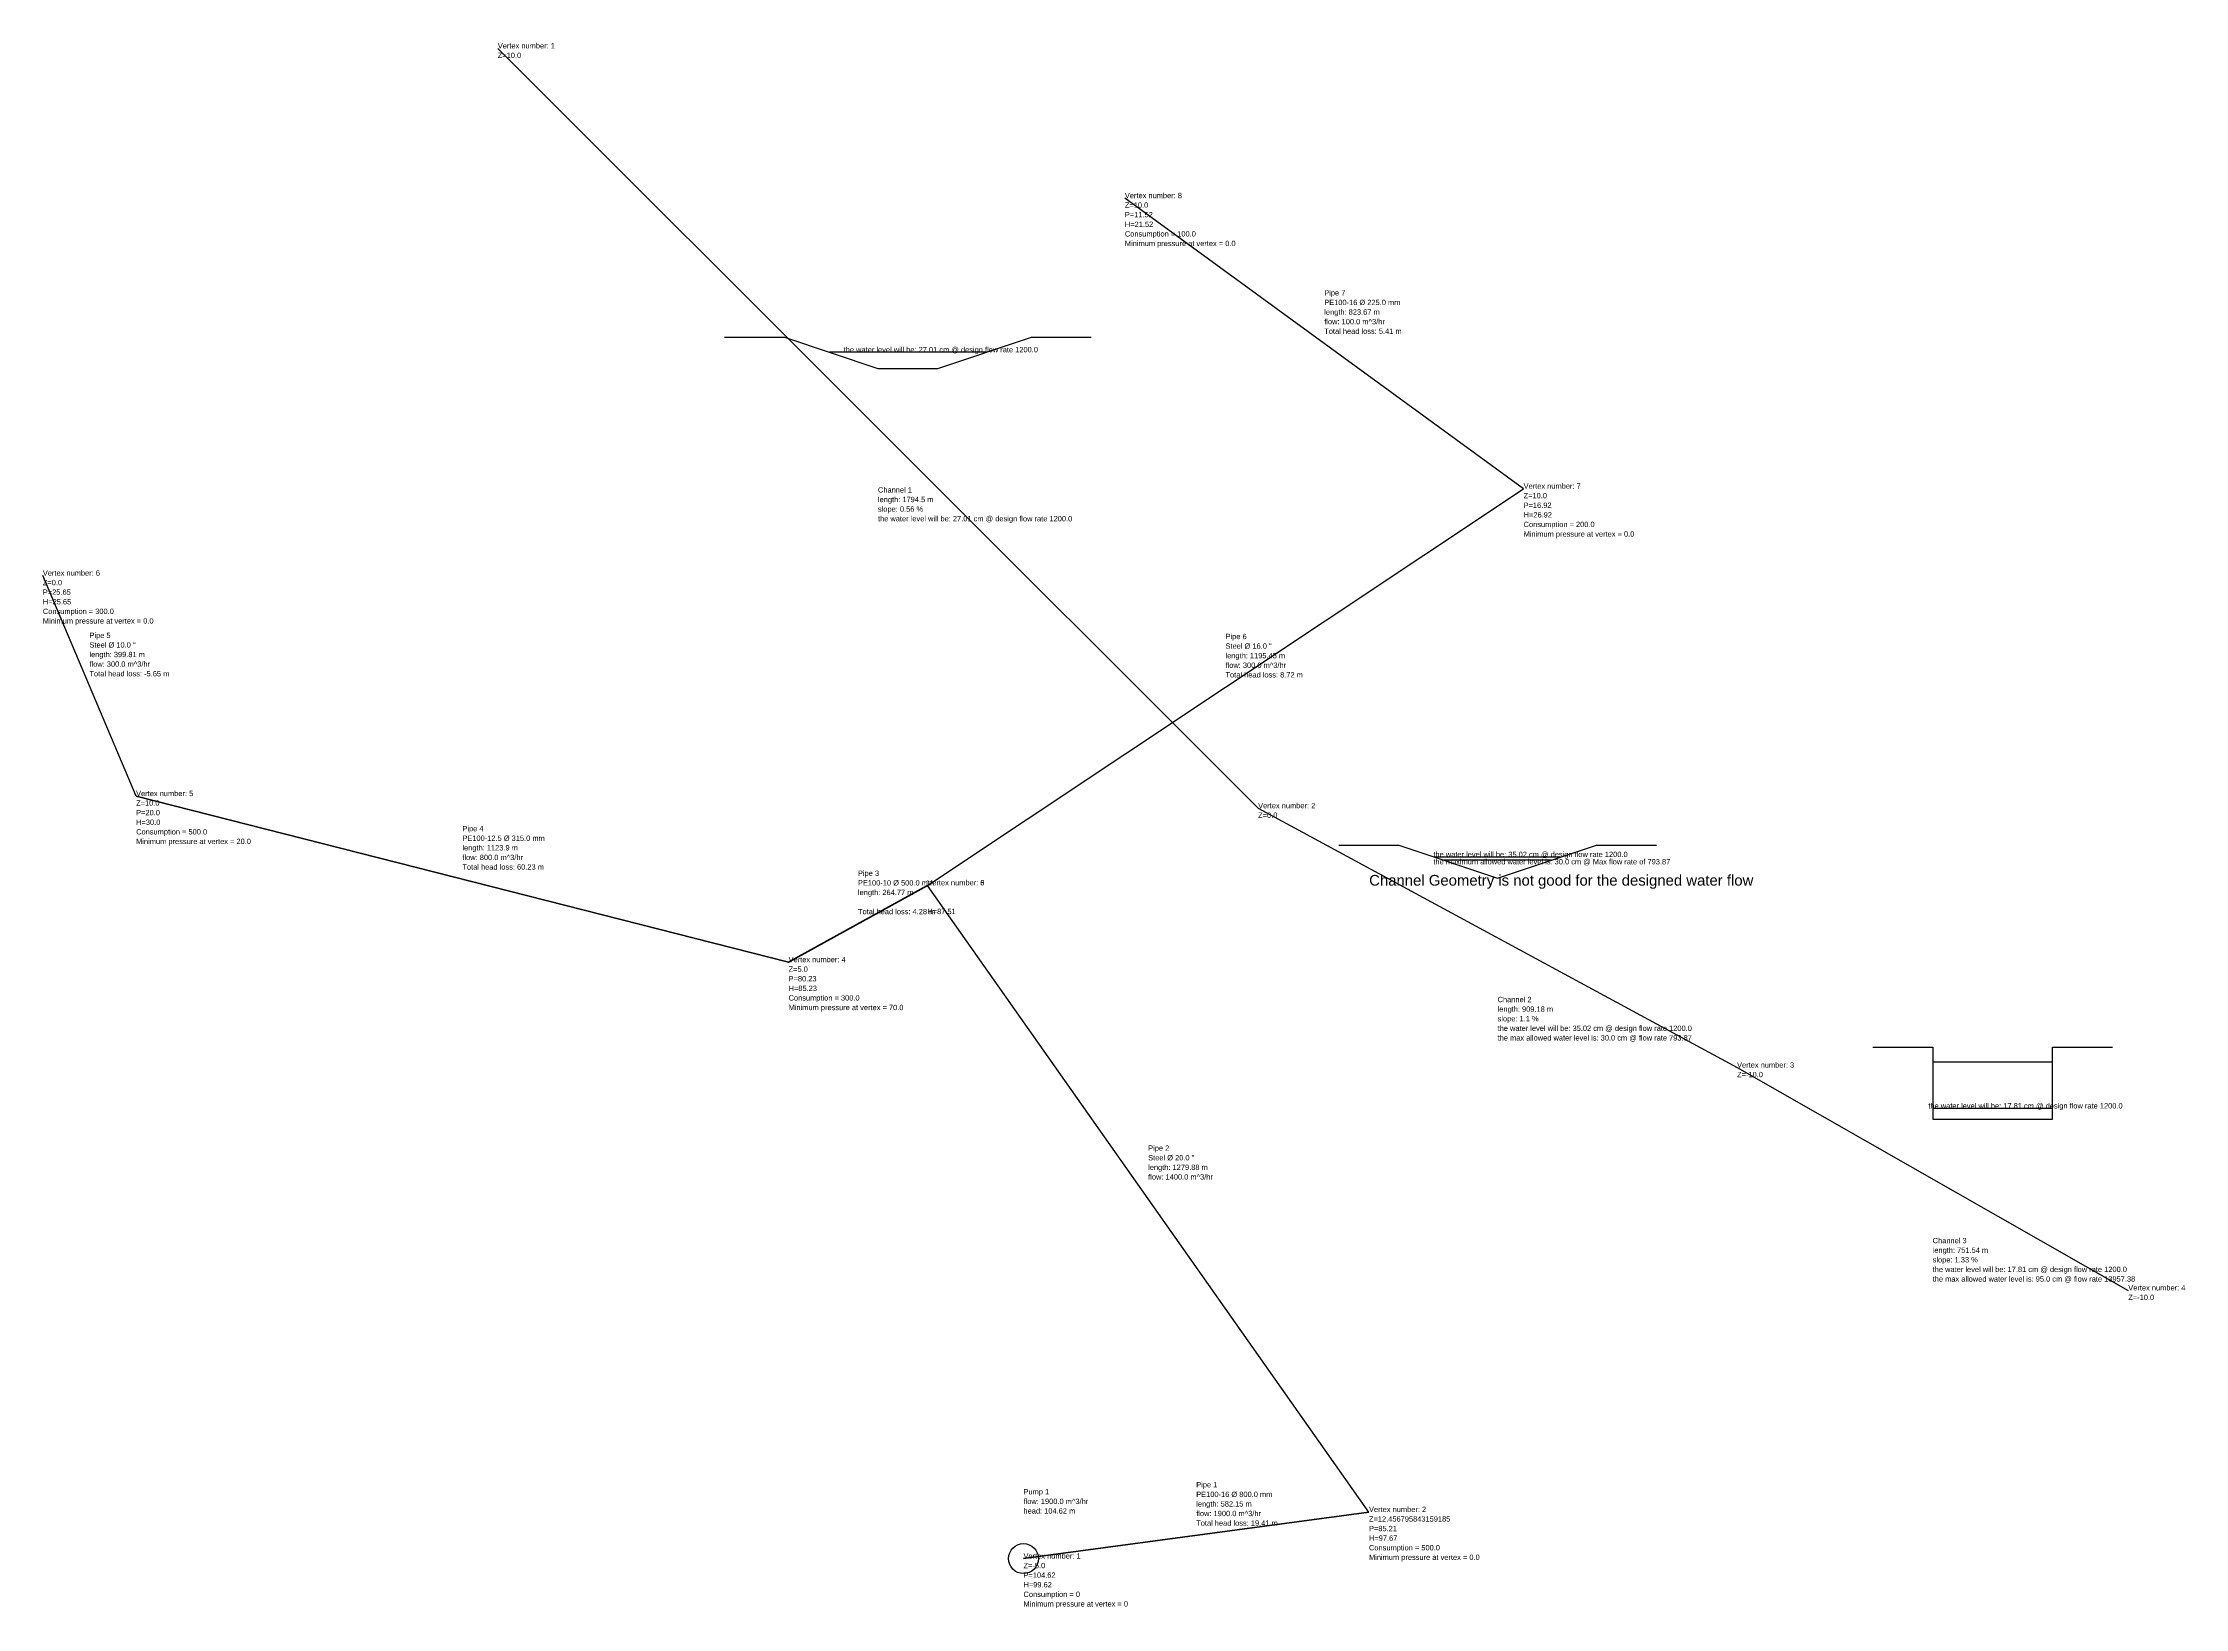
# Model space of a CAD drawing. Extents: x -1101 to 2475, y 1845 to 4459.
import ezdxf

# ---------------------------------------------------------------- set-up
doc = ezdxf.new("R2010")
doc.units = 0
doc.header["$MEASUREMENT"] = 0
for name, color, linetype in [('channel', 38, 'Continuous'), ('channel water', 5, 'Continuous'), ('Channel_m-0_b-2_cd-1.2_q-1200_n-0.035', 3, 'Continuous'), ('Channel_m-3_b-0_mwd-0.3_q-1200_n-0.035', 3, 'Continuous'), ('Channel_m-3_b-1_q-1200_n-0.035', 3, 'Continuous'), ('channel_text', 7, 'Continuous'), ('pipe_text', 7, 'Continuous'), ('Pipe_type-(PE100-16)_nd-225_flow-100_MPressure-', 7, 'Continuous'), ('Pipe_type-(Steel)_nd-10_flow-300', 4, 'Continuous'), ('Pipe_type-(Steel)_nd-16_flow-200_MPressure-', 7, 'Continuous'), ('Pipe_type-(Steel)_nd-20', 4, 'Continuous'), ('Pump', 5, 'Continuous'), ('pump_text', 7, 'Continuous')]:
    doc.layers.add(name, color=color, linetype=linetype)
for name, color, linetype, lineweight in [('Pipe_type-(PE100-10)_nd-500_flow-300_MPressure-70', 4, 'Continuous', 35), ('Pipe_type-(PE100-12.5)_nd-315_flow-500_MPressure-20', 4, 'Continuous', 35), ('Pipe_type-(PE100-16)_nd-800_flow-500', 4, 'Continuous', 35)]:
    doc.layers.add(name, color=color, linetype=linetype, lineweight=lineweight)
doc.styles.get("Standard").update_dxf_attribs({"font": 'arial.ttf'})

msp = doc.modelspace()

# ---------------------------------------------------------------- linework, layer by layer
at = {"layer": 'channel'}
for p, q in [((37.2, 3966.9), (137.2, 3966.9)), ((137.2, 3966.9), (293.2, 3914.9)), ((393.2, 3914.9), (549.2, 3966.9)), ((549.2, 3966.9), (649.2, 3966.9)), ((293.2, 3914.9), (393.2, 3914.9)), ((1062.5, 3119.1), (1162.5, 3119.1)), ((1162.5, 3119.1), (1327.5, 3064.1)), ((1327.5, 3064.1), (1492.5, 3119.1)), ((1492.5, 3119.1), (1592.5, 3119.1)), ((1592.5, 3119.1), (1592.5, 3119.1)), ((1953.7, 2781.6), (2053.7, 2781.6)), ((2053.7, 2781.6), (2053.7, 2661.6)), ((2253.7, 2661.6), (2253.7, 2781.6)), ((2253.7, 2781.6), (2353.7, 2781.6)), ((2053.7, 2661.6), (2253.7, 2661.6))]:
    msp.add_line(p, q, dxfattribs=at)
at = {"layer": 'channel water'}
for p, q in [((474.2, 3941.9), (212.2, 3941.9)), ((1432.6, 3099.2), (1222.5, 3099.2)), ((1417.5, 3094.1), (1237.5, 3094.1)), ((2253.7, 2756.6), (2053.7, 2756.6)), ((2253.7, 2679.4), (2053.7, 2679.4))]:
    msp.add_line(p, q, dxfattribs=at)
at = {"layer": 'Channel_m-0_b-2_cd-1.2_q-1200_n-0.035'}
msp.add_line((1727.2, 2747.6, -10), (2380.2, 2375.6, -20), dxfattribs=at)
at = {"layer": 'Channel_m-3_b-0_mwd-0.3_q-1200_n-0.035'}
msp.add_line((927.8, 3180.6), (1727.2, 2747.6, -10), dxfattribs=at)
at = {"layer": 'Channel_m-3_b-1_q-1200_n-0.035'}
msp.add_line((-341.4, 4449.2, 10), (927.8, 3180.6), dxfattribs=at)
at = {"layer": 'Pipe_type-(PE100-10)_nd-500_flow-300_MPressure-70'}
msp.add_line((375.6, 3051.9, 3), (144, 2923.6, 5), dxfattribs=at)
at = {"layer": 'Pipe_type-(PE100-12.5)_nd-315_flow-500_MPressure-20'}
msp.add_line((144, 2923.6, 5), (-945.1, 3200.9, 10), dxfattribs=at)
at = {"layer": 'Pipe_type-(PE100-16)_nd-225_flow-100_MPressure-', "color": 4}
msp.add_line((1370.9, 3714.1, 10), (705.3, 4199.2, 10), dxfattribs=at)
at = {"layer": 'Pipe_type-(PE100-16)_nd-800_flow-500'}
msp.add_line((536.1, 1927.9, -5), (1112.8, 2005.7, 12.5), dxfattribs=at)
at = {"layer": 'Pipe_type-(Steel)_nd-10_flow-300'}
msp.add_line((-945.1, 3200.9, 10), (-1100.8, 3569), dxfattribs=at)
at = {"layer": 'Pipe_type-(Steel)_nd-16_flow-200_MPressure-', "color": 4}
msp.add_line((375.6, 3051.9, 3), (1370.9, 3714.1, 10), dxfattribs=at)
at = {"layer": 'Pipe_type-(Steel)_nd-20'}
msp.add_line((1112.8, 2005.7, 12.5), (375.6, 3051.9, 3), dxfattribs=at)
at = {"layer": 'Pump'}
msp.add_circle((536.1, 1927.9, -5), 25, dxfattribs=at)

# ---------------------------------------------------------------- texts
at = {"layer": 'channel water'}
for s, p in [('the water level will be: 27.01 cm @ design flow rate 1200.0', (236, 3941.9)), ('the water level will be: 35.02 cm @ design flow rate 1200.0', (1220.3, 3099.2)), ('the maximum allowed water level is: 30.0 cm @ Max flow rate of 793.87', (1220.3, 3087)), ('the water level will be: 17.81 cm @ design flow rate 1200.0', (2046.5, 2679.4))]:
    msp.add_text(s, height=8.9, dxfattribs=at).set_placement(p)
at = {"layer": 'channel water', "color": 1}
msp.add_text('Channel Geometry is not good for the designed water flow', height=17.8, dxfattribs=at).set_placement((1113.1, 3051.5))
at = {"layer": 'channel_text'}
for s, p in [('Vertex number: 1', (-341.4, 4449.2, 10)), ('Z=10.0', (-341.4, 4433.2, 10)), ('slope: 0.56 %', (293.2, 3675.7, 5)), ('Channel 1', (293.2, 3707.7, 5)), ('length: 1794.5 m', (293.2, 3691.7, 5)), ('the water level will be: 27.01 cm @ design flow rate 1200.0', (293.2, 3659.7, 5)), ('Vertex number: 2', (927.8, 3180.6)), ('Z=0.0', (927.8, 3164.6)), ('Channel 2', (1327.5, 2856.9, -5)), ('slope: 1.1 %', (1327.5, 2824.9, -5)), ('length: 909.18 m', (1327.5, 2840.9, -5)), ('the water level will be: 35.02 cm @ design flow rate 1200.0', (1327.5, 2808.9, -5)), ('the max allowed water level is: 30.0 cm @ flow rate 793.87', (1327.5, 2792.9, -5)), ('Vertex number: 3', (1727.2, 2747.6, -10)), ('Z=-10.0', (1727.2, 2731.6, -10)), ('slope: 1.33 %', (2053.7, 2422.4, -15)), ('Channel 3', (2053.7, 2454.4, -15)), ('length: 751.54 m', (2053.7, 2438.4, -15)), ('the water level will be: 17.81 cm @ design flow rate 1200.0', (2053.7, 2406.4, -15)), ('the max allowed water level is: 95.0 cm @ flow rate 13957.38', (2053.7, 2390.4, -15)), ('Vertex number: 4', (2380.2, 2375.6, -20)), ('Z=-10.0', (2380.2, 2359.6, -20))]:
    msp.add_text(s, height=8.9, dxfattribs=at).set_placement(p)
at = {"layer": 'pipe_text'}
for s, p in [('Vertex number: 8', (705.3, 4199.2, 10)), ('Vertex number: 8', (705.3, 4199.2, 10)), ('Vertex number: 8', (705.3, 4199.2, 10)), ('Vertex number: 8', (705.3, 4199.2, 10)), ('Z=10.0', (705.3, 4183.2, 10)), ('Z=10.0', (705.3, 4183.2, 10)), ('Z=10.0', (705.3, 4183.2, 10)), ('Z=10.0', (705.3, 4183.2, 10)), ('P=11.52', (705.3, 4167.2, 10)), ('P=11.52', (705.3, 4167.2, 10)), ('P=11.52', (705.3, 4167.2, 10)), ('P=11.52', (705.3, 4167.2, 10)), ('H=21.52', (705.3, 4151.2, 10)), ('H=21.52', (705.3, 4151.2, 10)), ('H=21.52', (705.3, 4151.2, 10)), ('H=21.52', (705.3, 4151.2, 10)), ('Consumption = 100.0', (705.3, 4135.2, 10)), ('Consumption = 100.0', (705.3, 4135.2, 10)), ('Consumption = 100.0', (705.3, 4135.2, 10)), ('Consumption = 100.0', (705.3, 4135.2, 10)), ('Minimum pressure at vertex = 0.0', (705.3, 4119.2, 10)), ('Minimum pressure at vertex = 0.0', (705.3, 4119.2, 10)), ('Minimum pressure at vertex = 0.0', (705.3, 4119.2, 10)), ('Minimum pressure at vertex = 0.0', (705.3, 4119.2, 10)), ('Pipe 7', (1038.1, 4036.7, 10)), ('Pipe 7', (1038.1, 4036.7, 10)), ('Pipe 7', (1038.1, 4036.7, 10)), ('Pipe 7', (1038.1, 4036.7, 10)), ('length: 823.67 m', (1038.1, 4004.7, 10)), ('length: 823.67 m', (1038.1, 4004.7, 10)), ('length: 823.67 m', (1038.1, 4004.7, 10)), ('length: 823.67 m', (1038.1, 4004.7, 10)), ('PE100-16 %%C 225.0 mm', (1038.1, 4020.7, 10)), ('PE100-16 %%C 225.0 mm', (1038.1, 4020.7, 10)), ('PE100-16 %%C 225.0 mm', (1038.1, 4020.7, 10)), ('PE100-16 %%C 225.0 mm', (1038.1, 4020.7, 10)), ('flow: 100.0 m^ 3/hr', (1038.1, 3988.7, 10)), ('flow: 100.0 m^ 3/hr', (1038.1, 3988.7, 10)), ('flow: 100.0 m^ 3/hr', (1038.1, 3988.7, 10)), ('flow: 100.0 m^ 3/hr', (1038.1, 3988.7, 10)), ('Total head loss: 5.41 m', (1038.1, 3972.7, 10)), ('Total head loss: 5.41 m', (1038.1, 3972.7, 10)), ('Total head loss: 5.41 m', (1038.1, 3972.7, 10)), ('Total head loss: 5.41 m', (1038.1, 3972.7, 10)), ('Vertex number: 7', (1370.9, 3714.1, 10)), ('Vertex number: 7', (1370.9, 3714.1, 10)), ('Vertex number: 7', (1370.9, 3714.1, 10)), ('Vertex number: 7', (1370.9, 3714.1, 10)), ('Z=10.0', (1370.9, 3698.1, 10)), ('Z=10.0', (1370.9, 3698.1, 10)), ('Z=10.0', (1370.9, 3698.1, 10)), ('Z=10.0', (1370.9, 3698.1, 10)), ('P=16.92', (1370.9, 3682.1, 10)), ('P=16.92', (1370.9, 3682.1, 10)), ('P=16.92', (1370.9, 3682.1, 10)), ('P=16.92', (1370.9, 3682.1, 10)), ('Consumption = 200.0', (1370.9, 3650.1, 10)), ('Consumption = 200.0', (1370.9, 3650.1, 10)), ('Consumption = 200.0', (1370.9, 3650.1, 10)), ('Consumption = 200.0', (1370.9, 3650.1, 10)), ('H=26.92', (1370.9, 3666.1, 10)), ('H=26.92', (1370.9, 3666.1, 10)), ('H=26.92', (1370.9, 3666.1, 10)), ('H=26.92', (1370.9, 3666.1, 10)), ('Minimum pressure at vertex = 0.0', (1370.9, 3634.1, 10)), ('Minimum pressure at vertex = 0.0', (1370.9, 3634.1, 10)), ('Minimum pressure at vertex = 0.0', (1370.9, 3634.1, 10)), ('Minimum pressure at vertex = 0.0', (1370.9, 3634.1, 10)), ('Vertex number: 6', (-1100.8, 3569)), ('Vertex number: 6', (-1100.8, 3569)), ('Vertex number: 6', (-1100.8, 3569)), ('Vertex number: 6', (-1100.8, 3569)), ('Z=0.0', (-1100.8, 3553)), ('Z=0.0', (-1100.8, 3553)), ('Z=0.0', (-1100.8, 3553)), ('Z=0.0', (-1100.8, 3553)), ('P=25.65', (-1100.8, 3537)), ('P=25.65', (-1100.8, 3537)), ('P=25.65', (-1100.8, 3537)), ('P=25.65', (-1100.8, 3537)), ('Consumption = 300.0', (-1100.8, 3505)), ('Consumption = 300.0', (-1100.8, 3505)), ('Consumption = 300.0', (-1100.8, 3505)), ('Consumption = 300.0', (-1100.8, 3505)), ('H=25.65', (-1100.8, 3521)), ('H=25.65', (-1100.8, 3521)), ('H=25.65', (-1100.8, 3521)), ('H=25.65', (-1100.8, 3521)), ('Minimum pressure at vertex = 0.0', (-1100.8, 3489)), ('Minimum pressure at vertex = 0.0', (-1100.8, 3489)), ('Minimum pressure at vertex = 0.0', (-1100.8, 3489)), ('Minimum pressure at vertex = 0.0', (-1100.8, 3489)), ('Pipe 5', (-1023, 3464.9, 5)), ('Pipe 5', (-1023, 3464.9, 5)), ('Pipe 5', (-1023, 3464.9, 5)), ('Pipe 5', (-1023, 3464.9, 5)), ('Pipe 6', (873.3, 3463, 6.5)), ('Pipe 6', (873.3, 3463, 6.5)), ('Pipe 6', (873.3, 3463, 6.5)), ('Pipe 6', (873.3, 3463, 6.5)), ('Steel %%C 10.0 "', (-1023, 3448.9, 5)), ('Steel %%C 10.0 "', (-1023, 3448.9, 5)), ('Steel %%C 10.0 "', (-1023, 3448.9, 5)), ('Steel %%C 10.0 "', (-1023, 3448.9, 5)), ('length: 399.81 m', (-1023, 3432.9, 5)), ('length: 399.81 m', (-1023, 3432.9, 5)), ('length: 399.81 m', (-1023, 3432.9, 5)), ('length: 399.81 m', (-1023, 3432.9, 5)), ('Steel %%C 16.0 "', (873.3, 3447, 6.5)), ('Steel %%C 16.0 "', (873.3, 3447, 6.5)), ('Steel %%C 16.0 "', (873.3, 3447, 6.5)), ('Steel %%C 16.0 "', (873.3, 3447, 6.5)), ('length: 1195.45 m', (873.3, 3431, 6.5)), ('length: 1195.45 m', (873.3, 3431, 6.5)), ('length: 1195.45 m', (873.3, 3431, 6.5)), ('length: 1195.45 m', (873.3, 3431, 6.5)), ('flow: 300.0 m^ 3/hr', (-1023, 3416.9, 5)), ('flow: 300.0 m^ 3/hr', (-1023, 3416.9, 5)), ('flow: 300.0 m^ 3/hr', (-1023, 3416.9, 5)), ('flow: 300.0 m^ 3/hr', (-1023, 3416.9, 5)), ('Total head loss: -5.65 m', (-1023, 3400.9, 5)), ('Total head loss: -5.65 m', (-1023, 3400.9, 5)), ('Total head loss: -5.65 m', (-1023, 3400.9, 5)), ('Total head loss: -5.65 m', (-1023, 3400.9, 5)), ('flow: 300.0 m^ 3/hr', (873.3, 3415, 6.5)), ('flow: 300.0 m^ 3/hr', (873.3, 3415, 6.5)), ('flow: 300.0 m^ 3/hr', (873.3, 3415, 6.5)), ('flow: 300.0 m^ 3/hr', (873.3, 3415, 6.5)), ('Total head loss: 8.72 m', (873.3, 3399, 6.5)), ('Total head loss: 8.72 m', (873.3, 3399, 6.5)), ('Total head loss: 8.72 m', (873.3, 3399, 6.5)), ('Total head loss: 8.72 m', (873.3, 3399, 6.5)), ('Vertex number: 5', (-945.1, 3200.9, 10)), ('Vertex number: 5', (-945.1, 3200.9, 10)), ('Vertex number: 5', (-945.1, 3200.9, 10)), ('Vertex number: 5', (-945.1, 3200.9, 10)), ('Z=10.0', (-945.1, 3184.9, 10)), ('Z=10.0', (-945.1, 3184.9, 10)), ('Z=10.0', (-945.1, 3184.9, 10)), ('Z=10.0', (-945.1, 3184.9, 10)), ('P=20.0', (-945.1, 3168.9, 10)), ('P=20.0', (-945.1, 3168.9, 10)), ('P=20.0', (-945.1, 3168.9, 10)), ('P=20.0', (-945.1, 3168.9, 10)), ('H=30.0', (-945.1, 3152.9, 10)), ('H=30.0', (-945.1, 3152.9, 10)), ('H=30.0', (-945.1, 3152.9, 10)), ('H=30.0', (-945.1, 3152.9, 10)), ('Pipe 4', (-400.5, 3142.2, 7.5)), ('Pipe 4', (-400.5, 3142.2, 7.5)), ('Pipe 4', (-400.5, 3142.2, 7.5)), ('Pipe 4', (-400.5, 3142.2, 7.5)), ('Consumption = 500.0', (-945.1, 3136.9, 10)), ('Consumption = 500.0', (-945.1, 3136.9, 10)), ('Consumption = 500.0', (-945.1, 3136.9, 10)), ('Consumption = 500.0', (-945.1, 3136.9, 10)), ('Minimum pressure at vertex = 20.0', (-945.1, 3120.9, 10)), ('Minimum pressure at vertex = 20.0', (-945.1, 3120.9, 10)), ('Minimum pressure at vertex = 20.0', (-945.1, 3120.9, 10)), ('Minimum pressure at vertex = 20.0', (-945.1, 3120.9, 10)), ('length: 1123.9 m', (-400.5, 3110.2, 7.5)), ('length: 1123.9 m', (-400.5, 3110.2, 7.5)), ('length: 1123.9 m', (-400.5, 3110.2, 7.5)), ('length: 1123.9 m', (-400.5, 3110.2, 7.5)), ('PE100-12.5 %%C 315.0 mm', (-400.5, 3126.2, 7.5)), ('PE100-12.5 %%C 315.0 mm', (-400.5, 3126.2, 7.5)), ('PE100-12.5 %%C 315.0 mm', (-400.5, 3126.2, 7.5)), ('PE100-12.5 %%C 315.0 mm', (-400.5, 3126.2, 7.5)), ('flow: 800.0 m^ 3/hr', (-400.5, 3094.2, 7.5)), ('flow: 800.0 m^ 3/hr', (-400.5, 3094.2, 7.5)), ('flow: 800.0 m^ 3/hr', (-400.5, 3094.2, 7.5)), ('flow: 800.0 m^ 3/hr', (-400.5, 3094.2, 7.5)), ('Total head loss: 60.23 m', (-400.5, 3078.2, 7.5)), ('Total head loss: 60.23 m', (-400.5, 3078.2, 7.5)), ('Total head loss: 60.23 m', (-400.5, 3078.2, 7.5)), ('Total head loss: 60.23 m', (-400.5, 3078.2, 7.5)), ('Pipe 3', (259.8, 3067.7, 4)), ('Pipe 3', (259.8, 3067.7, 4)), ('Pipe 3', (259.8, 3067.7, 4)), ('Pipe 3', (259.8, 3067.7, 4)), ('length: 264.77 m', (259.8, 3035.7, 4)), ('length: 264.77 m', (259.8, 3035.7, 4)), ('length: 264.77 m', (259.8, 3035.7, 4)), ('length: 264.77 m', (259.8, 3035.7, 4)), ('PE100-10 %%C 500.0 mm', (259.8, 3051.7, 4)), ('PE100-10 %%C 500.0 mm', (259.8, 3051.7, 4)), ('PE100-10 %%C 500.0 mm', (259.8, 3051.7, 4)), ('PE100-10 %%C 500.0 mm', (259.8, 3051.7, 4)), ('Vertex number: 3', (375.6, 3051.9, 3)), ('Vertex number: 6', (375.6, 3051.9, 3)), ('Vertex number: 3', (375.6, 3051.9, 3)), ('Vertex number: 6', (375.6, 3051.9, 3)), ('Vertex number: 3', (375.6, 3051.9, 3)), ('Vertex number: 6', (375.6, 3051.9, 3)), ('Vertex number: 3', (375.6, 3051.9, 3)), ('Vertex number: 6', (375.6, 3051.9, 3)), ('Z=3.0', (375.6, 3035.9, 3)), ('Z=3.0', (375.6, 3035.9, 3)), ('Z=3.0', (375.6, 3035.9, 3)), ('Z=3.0', (375.6, 3035.9, 3)), ('Z=3.0', (375.6, 3035.9, 3)), ('Z=3.0', (375.6, 3035.9, 3)), ('Z=3.0', (375.6, 3035.9, 3)), ('Z=3.0', (375.6, 3035.9, 3)), ('flow: 1100.0 m^ 3/hr', (259.8, 3019.7, 4)), ('flow: 1100.0 m^ 3/hr', (259.8, 3019.7, 4)), ('flow: 1100.0 m^ 3/hr', (259.8, 3019.7, 4)), ('flow: 1100.0 m^ 3/hr', (259.8, 3019.7, 4)), ('Total head loss: 4.28 m', (259.8, 3003.7, 4)), ('Total head loss: 4.28 m', (259.8, 3003.7, 4)), ('Total head loss: 4.28 m', (259.8, 3003.7, 4)), ('Total head loss: 4.28 m', (259.8, 3003.7, 4)), ('P=84.51', (375.6, 3019.9, 3)), ('P=84.51', (375.6, 3019.9, 3)), ('P=84.51', (375.6, 3019.9, 3)), ('P=84.51', (375.6, 3019.9, 3)), ('P=84.51', (375.6, 3019.9, 3)), ('P=84.51', (375.6, 3019.9, 3)), ('P=84.51', (375.6, 3019.9, 3)), ('P=84.51', (375.6, 3019.9, 3)), ('H=87.51', (375.6, 3003.9, 3)), ('H=87.51', (375.6, 3003.9, 3)), ('H=87.51', (375.6, 3003.9, 3)), ('H=87.51', (375.6, 3003.9, 3)), ('H=87.51', (375.6, 3003.9, 3)), ('H=87.51', (375.6, 3003.9, 3)), ('H=87.51', (375.6, 3003.9, 3)), ('H=87.51', (375.6, 3003.9, 3)), ('Consumption = 0.0', (375.6, 2987.9, 3)), ('Consumption = 0.0', (375.6, 2987.9, 3)), ('Consumption = 0.0', (375.6, 2987.9, 3)), ('Consumption = 0.0', (375.6, 2987.9, 3)), ('Consumption = 0.0', (375.6, 2987.9, 3)), ('Consumption = 0.0', (375.6, 2987.9, 3)), ('Consumption = 0.0', (375.6, 2987.9, 3)), ('Consumption = 0.0', (375.6, 2987.9, 3)), ('Minimum pressure at vertex = 0.0', (375.6, 2971.9, 3)), ('Minimum pressure at vertex = 0.0', (375.6, 2971.9, 3)), ('Minimum pressure at vertex = 0.0', (375.6, 2971.9, 3)), ('Minimum pressure at vertex = 0.0', (375.6, 2971.9, 3)), ('Minimum pressure at vertex = 0.0', (375.6, 2971.9, 3)), ('Minimum pressure at vertex = 0.0', (375.6, 2971.9, 3)), ('Minimum pressure at vertex = 0.0', (375.6, 2971.9, 3)), ('Minimum pressure at vertex = 0.0', (375.6, 2971.9, 3)), ('Vertex number: 4', (144, 2923.6, 5)), ('Vertex number: 4', (144, 2923.6, 5)), ('Vertex number: 4', (144, 2923.6, 5)), ('Vertex number: 4', (144, 2923.6, 5)), ('Z=5.0', (144, 2907.6, 5)), ('Z=5.0', (144, 2907.6, 5)), ('Z=5.0', (144, 2907.6, 5)), ('Z=5.0', (144, 2907.6, 5)), ('P=80.23', (144, 2891.6, 5)), ('P=80.23', (144, 2891.6, 5)), ('P=80.23', (144, 2891.6, 5)), ('P=80.23', (144, 2891.6, 5)), ('Consumption = 300.0', (144, 2859.6, 5)), ('Consumption = 300.0', (144, 2859.6, 5)), ('Consumption = 300.0', (144, 2859.6, 5)), ('Consumption = 300.0', (144, 2859.6, 5)), ('H=85.23', (144, 2875.6, 5)), ('H=85.23', (144, 2875.6, 5)), ('H=85.23', (144, 2875.6, 5)), ('H=85.23', (144, 2875.6, 5)), ('Minimum pressure at vertex = 70.0', (144, 2843.6, 5)), ('Minimum pressure at vertex = 70.0', (144, 2843.6, 5)), ('Minimum pressure at vertex = 70.0', (144, 2843.6, 5)), ('Minimum pressure at vertex = 70.0', (144, 2843.6, 5)), ('Pipe 2', (744.2, 2608.8, 7.7)), ('Pipe 2', (744.2, 2608.8, 7.7)), ('Pipe 2', (744.2, 2608.8, 7.7)), ('Pipe 2', (744.2, 2608.8, 7.7)), ('Steel %%C 20.0 "', (744.2, 2592.8, 7.7)), ('Steel %%C 20.0 "', (744.2, 2592.8, 7.7)), ('Steel %%C 20.0 "', (744.2, 2592.8, 7.7)), ('Steel %%C 20.0 "', (744.2, 2592.8, 7.7)), ('length: 1279.88 m', (744.2, 2576.8, 7.7)), ('length: 1279.88 m', (744.2, 2576.8, 7.7)), ('length: 1279.88 m', (744.2, 2576.8, 7.7)), ('length: 1279.88 m', (744.2, 2576.8, 7.7)), ('flow: 1400.0 m^ 3/hr', (744.2, 2560.8, 7.7)), ('flow: 1400.0 m^ 3/hr', (744.2, 2560.8, 7.7)), ('flow: 1400.0 m^ 3/hr', (744.2, 2560.8, 7.7)), ('flow: 1400.0 m^ 3/hr', (744.2, 2560.8, 7.7)), ('Total head loss: 0.7 m', (744.2, 2544.8, 7.7)), ('Total head loss: 0.7 m', (744.2, 2544.8, 7.7)), ('Total head loss: 0.7 m', (744.2, 2544.8, 7.7)), ('Total head loss: 0.7 m', (744.2, 2544.8, 7.7)), ('Pipe 1', (824.4, 2046.8, 3.7)), ('Pipe 1', (824.4, 2046.8, 3.7)), ('Pipe 1', (824.4, 2046.8, 3.7)), ('Pipe 1', (824.4, 2046.8, 3.7)), ('PE100-16 %%C 800.0 mm', (824.4, 2030.8, 3.7)), ('PE100-16 %%C 800.0 mm', (824.4, 2030.8, 3.7)), ('PE100-16 %%C 800.0 mm', (824.4, 2030.8, 3.7)), ('PE100-16 %%C 800.0 mm', (824.4, 2030.8, 3.7)), ('flow: 1900.0 m^ 3/hr', (824.4, 1998.8, 3.7)), ('flow: 1900.0 m^ 3/hr', (824.4, 1998.8, 3.7)), ('flow: 1900.0 m^ 3/hr', (824.4, 1998.8, 3.7)), ('flow: 1900.0 m^ 3/hr', (824.4, 1998.8, 3.7)), ('length: 582.15 m', (824.4, 2014.8, 3.7)), ('length: 582.15 m', (824.4, 2014.8, 3.7)), ('length: 582.15 m', (824.4, 2014.8, 3.7)), ('length: 582.15 m', (824.4, 2014.8, 3.7)), ('Vertex number: 2', (1112.8, 2005.7, 12.5)), ('Vertex number: 2', (1112.8, 2005.7, 12.5)), ('Vertex number: 2', (1112.8, 2005.7, 12.5)), ('Vertex number: 2', (1112.8, 2005.7, 12.5)), ('Total head loss: 19.41 m', (824.4, 1982.8, 3.7)), ('Total head loss: 19.41 m', (824.4, 1982.8, 3.7)), ('Total head loss: 19.41 m', (824.4, 1982.8, 3.7)), ('Total head loss: 19.41 m', (824.4, 1982.8, 3.7)), ('Z=12.456795843159185', (1112.8, 1989.7, 12.5)), ('Z=12.456795843159185', (1112.8, 1989.7, 12.5)), ('Z=12.456795843159185', (1112.8, 1989.7, 12.5)), ('Z=12.456795843159185', (1112.8, 1989.7, 12.5)), ('P=85.21', (1112.8, 1973.7, 12.5)), ('P=85.21', (1112.8, 1973.7, 12.5)), ('P=85.21', (1112.8, 1973.7, 12.5)), ('P=85.21', (1112.8, 1973.7, 12.5)), ('Vertex number: 1', (536.1, 1927.9, -5)), ('Vertex number: 1', (536.1, 1927.9, -5)), ('Vertex number: 1', (536.1, 1927.9, -5)), ('Vertex number: 1', (536.1, 1927.9, -5)), ('Consumption = 500.0', (1112.8, 1941.7, 12.5)), ('Consumption = 500.0', (1112.8, 1941.7, 12.5)), ('Consumption = 500.0', (1112.8, 1941.7, 12.5)), ('Consumption = 500.0', (1112.8, 1941.7, 12.5)), ('H=97.67', (1112.8, 1957.7, 12.5)), ('H=97.67', (1112.8, 1957.7, 12.5)), ('H=97.67', (1112.8, 1957.7, 12.5)), ('H=97.67', (1112.8, 1957.7, 12.5)), ('Minimum pressure at vertex = 0.0', (1112.8, 1925.7, 12.5)), ('Minimum pressure at vertex = 0.0', (1112.8, 1925.7, 12.5)), ('Minimum pressure at vertex = 0.0', (1112.8, 1925.7, 12.5)), ('Minimum pressure at vertex = 0.0', (1112.8, 1925.7, 12.5)), ('Z=-5.0', (536.1, 1911.9, -5)), ('Z=-5.0', (536.1, 1911.9, -5)), ('Z=-5.0', (536.1, 1911.9, -5)), ('Z=-5.0', (536.1, 1911.9, -5)), ('P=104.62', (536.1, 1895.9, -5)), ('P=104.62', (536.1, 1895.9, -5)), ('P=104.62', (536.1, 1895.9, -5)), ('P=104.62', (536.1, 1895.9, -5)), ('Consumption = 0', (536.1, 1863.9, -5)), ('Consumption = 0', (536.1, 1863.9, -5)), ('Consumption = 0', (536.1, 1863.9, -5)), ('Consumption = 0', (536.1, 1863.9, -5)), ('H=99.62', (536.1, 1879.9, -5)), ('H=99.62', (536.1, 1879.9, -5)), ('H=99.62', (536.1, 1879.9, -5)), ('H=99.62', (536.1, 1879.9, -5)), ('Minimum pressure at vertex = 0', (536.1, 1847.9, -5)), ('Minimum pressure at vertex = 0', (536.1, 1847.9, -5)), ('Minimum pressure at vertex = 0', (536.1, 1847.9, -5)), ('Minimum pressure at vertex = 0', (536.1, 1847.9, -5))]:
    msp.add_text(s, height=8.9, dxfattribs=at).set_placement(p)
at = {"layer": 'pump_text'}
for s, p in [('Pump 1', (536.1, 2035.1, -5)), ('Pump 1', (536.1, 2035.1, -5)), ('Pump 1', (536.1, 2035.1, -5)), ('Pump 1', (536.1, 2035.1, -5)), ('flow: 1900.0 m^ 3/hr', (536.1, 2019.1, -5)), ('flow: 1900.0 m^ 3/hr', (536.1, 2019.1, -5)), ('flow: 1900.0 m^ 3/hr', (536.1, 2019.1, -5)), ('flow: 1900.0 m^ 3/hr', (536.1, 2019.1, -5)), ('head: 104.62 m', (536.1, 2003.1, -5)), ('head: 104.62 m', (536.1, 2003.1, -5)), ('head: 104.62 m', (536.1, 2003.1, -5)), ('head: 104.62 m', (536.1, 2003.1, -5))]:
    msp.add_text(s, height=8.9, dxfattribs=at).set_placement(p)

doc.saveas('drawing.dxf')
